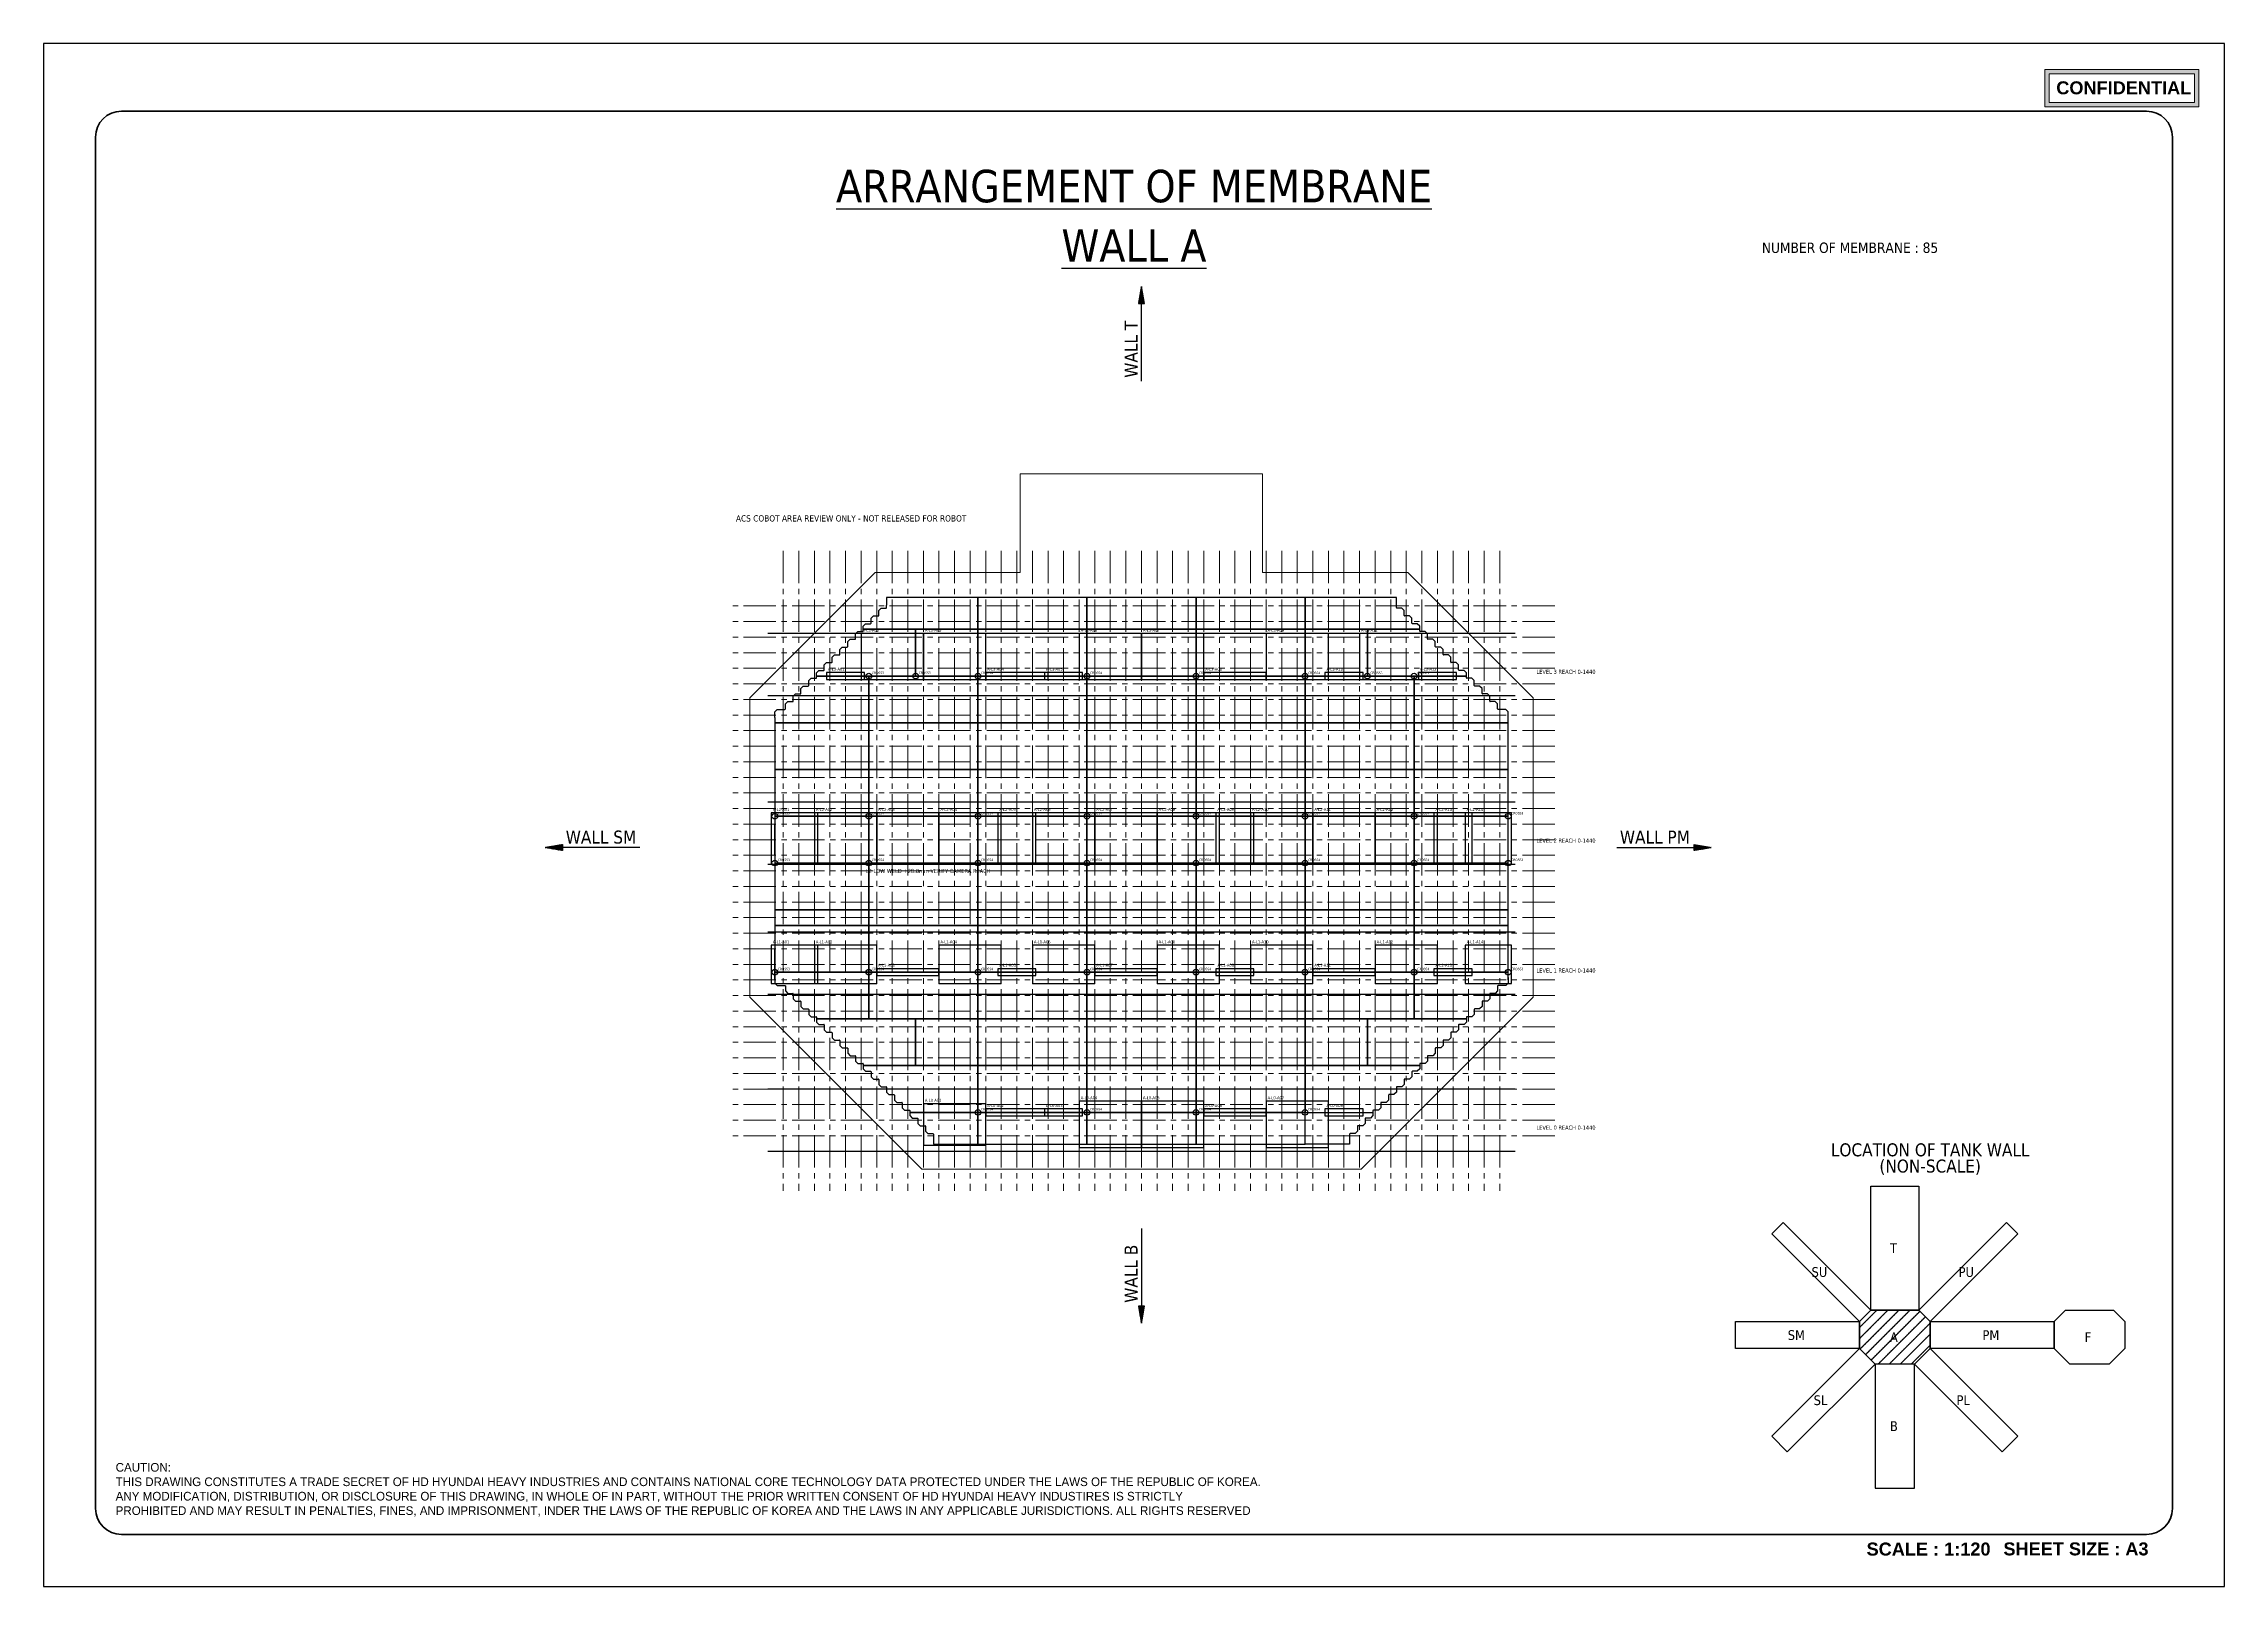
# Model space of a CAD drawing. Extents: x 0 to 50400, y 0 to 35640.
import ezdxf
from ezdxf.enums import TextEntityAlignment as Align

# ---------------------------------------------------------------- set-up
doc = ezdxf.new("R2010")
doc.units = 0
doc.linetypes.add('CENTER2', pattern=[225, 150, -25, 25, -25])
for name, color, linetype, lineweight in [('_0', 7, 'Continuous', 0), ('ACS_AREA_L0', 3, 'Continuous', 25), ('ACS_AREA_L1', 4, 'Continuous', 25), ('ACS_AREA_L2', 2, 'Continuous', 25), ('ACS_AREA_L3', 6, 'Continuous', 25), ('ACS_CROSS3', 200, 'Continuous', 25), ('ACS_CROSS4', 206, 'Continuous', 25), ('ACS_LABEL', 7, 'Continuous', 25), ('ACS_LEVEL_BAND', 8, 'Continuous', 25), ('ACS_LINE_H', 30, 'Continuous', 25), ('ACS_LINE_V', 30, 'Continuous', 25), ('ACS_VERIFY_L2_LOW', 1, 'Continuous', 25), ('KC-2B HHITABLE', 253, 'Continuous', 25), ('KC-2B Membrane Sheet UM', 181, 'Continuous', 25), ('KC-2B Non Scale View', 253, 'Continuous', 25), ('KC-2B Note', 2, 'Continuous', 25), ('KC-2B Steel Wall', 7, 'Continuous', 20), ('KC-2B Wall Name', 3, 'Continuous', 25)]:
    doc.layers.add(name, color=color, linetype=linetype, lineweight=lineweight)
doc.layers.add('MULTI-PLOT-AREA', color=2, linetype='Continuous', plot=False)
doc.layers.add('New Scale Title', color=7, linetype='Continuous')
doc.styles.add('arial', font='arialbd.ttf')
doc.styles.add('Default', font='tahoma.ttf')

# ---------------------------------------------------------------- blocks, each defined once
blk = doc.blocks.new('MULTI-PLOT-AREA')
at = {"layer": 'MULTI-PLOT-AREA'}
blk.add_lwpolyline([(0, 0), (1, 0), (1, 1), (0, 1)], close=True, dxfattribs=at)

msp = doc.modelspace()

# ---------------------------------------------------------------- hatches: boundary and pattern name
at = {"layer": 'KC-2B Non Scale View', "extrusion": (0, 0, -1)}
h = msp.add_hatch(dxfattribs=at)
h.set_pattern_fill('WALLCHECK', color=256, scale=0.090198, angle=90, style=0, pattern_type=2)
h.set_pattern_definition([(135, (143583.48, 5135.06), (-127.55985, -127.55985), [9.019844, -0.00902])])
h.paths.add_polyline_path([(-42326, 5135), (-41967, 5494), (-41967, 6117), (-42228, 6378), (-43339, 6378), (-43600, 6117), (-43600, 5494), (-43241, 5135)])
at = {"layer": 'KC-2B Wall Name'}
h = msp.add_hatch(dxfattribs=at)
h.set_pattern_fill('SLOPELINE', color=256, scale=0.75, style=0, pattern_type=2)
h.set_pattern_definition([(45, (25372.5869, 16689.6678), (-0.530330086, 0.530330086), [75, -0.075])])
h.paths.add_polyline_path([(25306, 29635), (25439, 29635), (25373, 30033)])
at = {"layer": 'KC-2B Wall Name', "extrusion": (0, 0, -1)}
h = msp.add_hatch(dxfattribs=at)
h.set_pattern_fill('SLOPELINE', color=256, scale=0.75, angle=90, style=0, pattern_type=2)
h.set_pattern_definition([(135, (116109.2285, 12210.1), (-0.530330086, -0.530330086), [75, -0.075])])
h.paths.add_polyline_path([(-11992, 17137), (-11992, 17003), (-11594, 17070)])
h = msp.add_hatch(dxfattribs=at)
h.set_pattern_fill('SLOPELINE', color=256, scale=0.75, angle=90, style=0, pattern_type=2)
h.set_pattern_definition([(135, (110114.4607, 12210.1), (-0.530330086, -0.530330086), [75, -0.075])])
h.paths.add_polyline_path([(-38144, 17003), (-38144, 17137), (-38542, 17070)])
at = {"layer": 'KC-2B Wall Name'}
h = msp.add_hatch(dxfattribs=at)
h.set_pattern_fill('SLOPELINE', color=256, scale=0.75, style=0, pattern_type=2)
h.set_pattern_definition([(45, (25372.5869, 10479.938), (-0.53033009, 0.53033009), [75, -0.075])])
h.paths.add_polyline_path([(25439, 6476), (25306, 6476), (25373, 6079)])
at = {"layer": 'New Scale Title', "lineweight": 5, "true_color": 0xff0000}
h = msp.add_hatch(color=1, dxfattribs=at)
h.dxf.hatch_style = 1
h.paths.add_polyline_path([(49813, 35045), (46249, 35045), (46249, 34181), (49813, 34181)])
h.paths.add_polyline_path([(46351, 34283), (46351, 34943), (49711, 34943), (49711, 34283)], flags=16)
h.paths.add_polyline_path([(46420, 34300), (49690, 34300), (49690, 34918), (46420, 34918)], flags=8)

# ---------------------------------------------------------------- linework, layer by layer
at = {"layer": '_0', "lineweight": 15}
for p, q in [((22573, 25698), (22573, 23423)), ((22573, 25698), (22573, 23423)), ((28173, 23423), (28173, 25698))]:
    msp.add_line(p, q, dxfattribs=at)
at = {"layer": '_0', "lineweight": 0}
msp.add_line((28173, 25698), (22573, 25698), dxfattribs=at)
at = {"layer": 'ACS_AREA_L0'}
for points in [[(20333, 10195), (21773, 10195), (21773, 11150), (20333, 11150)], [(23933, 10135), (25373, 10135), (25373, 11210), (23933, 11210)], [(25373, 10135), (26813, 10135), (26813, 11210), (25373, 11210)], [(28253, 10135), (29693, 10135), (29693, 11210), (28253, 11210)], [(21773, 10870), (23213, 10870), (23213, 11030), (21773, 11030)], [(23133, 10870), (24013, 10870), (24013, 11030), (23133, 11030)], [(26813, 10870), (28253, 10870), (28253, 11030), (26813, 11030)], [(29613, 10870), (30493, 10870), (30493, 11030), (29613, 11030)]]:
    msp.add_lwpolyline(points, close=True, dxfattribs=at)
at = {"layer": 'ACS_AREA_L1'}
for points in [[(16818, 13930), (17893, 13930), (17893, 14810), (16818, 14810)], [(17813, 13930), (19253, 13930), (19253, 14810), (17813, 14810)], [(20693, 13930), (22133, 13930), (22133, 14810), (20693, 14810)], [(22853, 13930), (24293, 13930), (24293, 14810), (22853, 14810)], [(25733, 13930), (27173, 13930), (27173, 14810), (25733, 14810)], [(27893, 13930), (29333, 13930), (29333, 14810), (27893, 14810)], [(30773, 13930), (32213, 13930), (32213, 14810), (30773, 14810)], [(32853, 13930), (33928, 13930), (33928, 14810), (32853, 14810)], [(19253, 14110), (20693, 14110), (20693, 14270), (19253, 14270)], [(22053, 14110), (22933, 14110), (22933, 14270), (22053, 14270)], [(24293, 14110), (25733, 14110), (25733, 14270), (24293, 14270)], [(27093, 14110), (27973, 14110), (27973, 14270), (27093, 14270)], [(29333, 14110), (30773, 14110), (30773, 14270), (29333, 14270)], [(32133, 14110), (33013, 14110), (33013, 14270), (32133, 14270)]]:
    msp.add_lwpolyline(points, close=True, dxfattribs=at)
at = {"layer": 'ACS_AREA_L2'}
for points in [[(16818, 16681), (17893, 16681), (17893, 17870), (16818, 17870)], [(17813, 16681), (19253, 16681), (19253, 17870), (17813, 17870)], [(19253, 16681), (20693, 16681), (20693, 17870), (19253, 17870)], [(20693, 16681), (22133, 16681), (22133, 17870), (20693, 17870)], [(22053, 16681), (22933, 16681), (22933, 17870), (22053, 17870)], [(22853, 16681), (24293, 16681), (24293, 17870), (22853, 17870)], [(24293, 16681), (25733, 16681), (25733, 17870), (24293, 17870)], [(25733, 16681), (27173, 16681), (27173, 17870), (25733, 17870)], [(27093, 16681), (27973, 16681), (27973, 17870), (27093, 17870)], [(27893, 16681), (29333, 16681), (29333, 17870), (27893, 17870)], [(29333, 16681), (30773, 16681), (30773, 17870), (29333, 17870)], [(30773, 16681), (32213, 16681), (32213, 17870), (30773, 17870)], [(32133, 16681), (33013, 16681), (33013, 17870), (32133, 17870)], [(32853, 16681), (33928, 16681), (33928, 17870), (32853, 17870)]]:
    msp.add_lwpolyline(points, close=True, dxfattribs=at)
at = {"layer": 'ACS_AREA_L3'}
for points in [[(18893, 20950), (20333, 20950), (20333, 22010), (18893, 22010)], [(20333, 20950), (21773, 20950), (21773, 22010), (20333, 22010)], [(23933, 20950), (25373, 20950), (25373, 22010), (23933, 22010)], [(25373, 20950), (26813, 20950), (26813, 22010), (25373, 22010)], [(28253, 20950), (29693, 20950), (29693, 22010), (28253, 22010)], [(30413, 20950), (31853, 20950), (31853, 22010), (30413, 22010)], [(18093, 20950), (18973, 20950), (18973, 21110), (18093, 21110)], [(21773, 20950), (23213, 20950), (23213, 21110), (21773, 21110)], [(23133, 20950), (24013, 20950), (24013, 21110), (23133, 21110)], [(26813, 20950), (28253, 20950), (28253, 21110), (26813, 21110)], [(29613, 20950), (30493, 20950), (30493, 21110), (29613, 21110)], [(31773, 20950), (32653, 20950), (32653, 21110), (31773, 21110)]]:
    msp.add_lwpolyline(points, close=True, dxfattribs=at)
at = {"layer": 'ACS_CROSS3'}
for centre in [(19073, 21030), (20153, 21030), (30593, 21030), (31673, 21030), (16898, 17790), (33848, 17790), (16898, 16710), (33848, 16710), (16898, 14190), (33848, 14190)]:
    msp.add_circle(centre, 65, dxfattribs=at)
at = {"layer": 'ACS_CROSS4'}
for centre in [(21593, 21030), (24113, 21030), (26633, 21030), (29153, 21030), (19073, 17790), (21593, 17790), (24113, 17790), (26633, 17790), (29153, 17790), (31673, 17790), (19073, 16710), (21593, 16710), (24113, 16710), (26633, 16710), (29153, 16710), (31673, 16710), (19073, 14190), (21593, 14190), (24113, 14190), (26633, 14190), (29153, 14190), (31673, 14190), (21593, 10950), (24113, 10950), (26633, 10950), (29153, 10950)]:
    msp.add_circle(centre, 65, dxfattribs=at)
at = {"layer": 'ACS_LEVEL_BAND'}
for p, q in [((16734, 22021), (34011, 22021)), ((16734, 20581), (34011, 20581)), ((16734, 18121), (34011, 18121)), ((16734, 16681), (34011, 16681)), ((16734, 15121), (34011, 15121)), ((16734, 13681), (34011, 13681)), ((16734, 11491), (34011, 11491)), ((16734, 10051), (34011, 10051))]:
    msp.add_line(p, q, dxfattribs=at)
at = {"layer": 'ACS_LINE_H'}
for p, q in [((18173, 21030), (18893, 21030)), ((18893, 21030), (19613, 21030)), ((19613, 21030), (20333, 21030)), ((20333, 21030), (21053, 21030)), ((21053, 21030), (21773, 21030)), ((21773, 21030), (22493, 21030)), ((22493, 21030), (23213, 21030)), ((23213, 21030), (23933, 21030)), ((23933, 21030), (24653, 21030)), ((24653, 21030), (25373, 21030)), ((25373, 21030), (26093, 21030)), ((26093, 21030), (26813, 21030)), ((26813, 21030), (27533, 21030)), ((27533, 21030), (28253, 21030)), ((28253, 21030), (28973, 21030)), ((28973, 21030), (29693, 21030)), ((29693, 21030), (30413, 21030)), ((30413, 21030), (31133, 21030)), ((31133, 21030), (31853, 21030)), ((31853, 21030), (32573, 21030)), ((17093, 17790), (17813, 17790)), ((17813, 17790), (18533, 17790)), ((18533, 17790), (19253, 17790)), ((19253, 17790), (19973, 17790)), ((19973, 17790), (20693, 17790)), ((20693, 17790), (21413, 17790)), ((21413, 17790), (22133, 17790)), ((22133, 17790), (22853, 17790)), ((22853, 17790), (23573, 17790)), ((23573, 17790), (24293, 17790)), ((24293, 17790), (25013, 17790)), ((25013, 17790), (25733, 17790)), ((25733, 17790), (26453, 17790)), ((26453, 17790), (27173, 17790)), ((27173, 17790), (27893, 17790)), ((27893, 17790), (28613, 17790)), ((28613, 17790), (29333, 17790)), ((29333, 17790), (30053, 17790)), ((30053, 17790), (30773, 17790)), ((30773, 17790), (31493, 17790)), ((31493, 17790), (32213, 17790)), ((32213, 17790), (32933, 17790)), ((32933, 17790), (33653, 17790)), ((17093, 16710), (17813, 16710)), ((17813, 16710), (18533, 16710)), ((18533, 16710), (19253, 16710)), ((19253, 16710), (19973, 16710)), ((19973, 16710), (20693, 16710)), ((20693, 16710), (21413, 16710)), ((21413, 16710), (22133, 16710)), ((22133, 16710), (22853, 16710)), ((22853, 16710), (23573, 16710)), ((23573, 16710), (24293, 16710)), ((24293, 16710), (25013, 16710)), ((25013, 16710), (25733, 16710)), ((25733, 16710), (26453, 16710)), ((26453, 16710), (27173, 16710)), ((27173, 16710), (27893, 16710)), ((27893, 16710), (28613, 16710)), ((28613, 16710), (29333, 16710)), ((29333, 16710), (30053, 16710)), ((30053, 16710), (30773, 16710)), ((30773, 16710), (31493, 16710)), ((31493, 16710), (32213, 16710)), ((32213, 16710), (32933, 16710)), ((32933, 16710), (33653, 16710)), ((17093, 14190), (17813, 14190)), ((17813, 14190), (18533, 14190)), ((18533, 14190), (19253, 14190)), ((19253, 14190), (19973, 14190)), ((19973, 14190), (20693, 14190)), ((20693, 14190), (21413, 14190)), ((21413, 14190), (22133, 14190)), ((22133, 14190), (22853, 14190)), ((22853, 14190), (23573, 14190)), ((23573, 14190), (24293, 14190)), ((24293, 14190), (25013, 14190)), ((25013, 14190), (25733, 14190)), ((25733, 14190), (26453, 14190)), ((26453, 14190), (27173, 14190)), ((27173, 14190), (27893, 14190)), ((27893, 14190), (28613, 14190)), ((28613, 14190), (29333, 14190)), ((29333, 14190), (30053, 14190)), ((30053, 14190), (30773, 14190)), ((30773, 14190), (31493, 14190)), ((31493, 14190), (32213, 14190)), ((32213, 14190), (32933, 14190)), ((32933, 14190), (33653, 14190)), ((20333, 10950), (21053, 10950)), ((21053, 10950), (21773, 10950)), ((21773, 10950), (22493, 10950)), ((22493, 10950), (23213, 10950)), ((23213, 10950), (23933, 10950)), ((23933, 10950), (24653, 10950)), ((24653, 10950), (25373, 10950)), ((25373, 10950), (26093, 10950)), ((26093, 10950), (26813, 10950)), ((26813, 10950), (27533, 10950)), ((27533, 10950), (28253, 10950)), ((28253, 10950), (28973, 10950)), ((28973, 10950), (29693, 10950)), ((29693, 10950), (30413, 10950))]:
    msp.add_line(p, q, dxfattribs=at)
at = {"layer": 'ACS_LINE_V'}
for p, q in [((20153, 21210), (20153, 21930)), ((21593, 21210), (21593, 21930)), ((24113, 21210), (24113, 21930)), ((26633, 21210), (26633, 21930)), ((29153, 21210), (29153, 21930)), ((30593, 21210), (30593, 21930)), ((16898, 16890), (16898, 17610)), ((19073, 16890), (19073, 17610)), ((21593, 16890), (21593, 17610)), ((24113, 16890), (24113, 17610)), ((26633, 16890), (26633, 17610)), ((29153, 16890), (29153, 17610)), ((31673, 16890), (31673, 17610)), ((33848, 16890), (33848, 17610)), ((16898, 14010), (16898, 14730)), ((19073, 14010), (19073, 14730)), ((21593, 14010), (21593, 14730)), ((24113, 14010), (24113, 14730)), ((26633, 14010), (26633, 14730)), ((29153, 14010), (29153, 14730)), ((31673, 14010), (31673, 14730)), ((33848, 14010), (33848, 14730)), ((21593, 10410), (21593, 11130)), ((24113, 10410), (24113, 11130)), ((26633, 10410), (26633, 11130)), ((29153, 10410), (29153, 11130)), ((21593, 10215), (21593, 10410)), ((24113, 10215), (24113, 10410)), ((26633, 10215), (26633, 10410)), ((29153, 10215), (29153, 10410))]:
    msp.add_line(p, q, dxfattribs=at)
at = {"layer": 'ACS_VERIFY_L2_LOW'}
msp.add_line((16898, 16710), (33848, 16710), dxfattribs=at)
at = {"layer": 'KC-2B Membrane Sheet UM', "linetype": 'Continuous'}
for p, q in [((21593, 22845), (19483, 22845)), ((19483, 22845), (19483, 22665)), ((24113, 22845), (21593, 22845)), ((21593, 22845), (21593, 22110)), ((21593, 22110), (21593, 22845)), ((24113, 22110), (24113, 22845)), ((26633, 22845), (24113, 22845)), ((24113, 22845), (24113, 22110)), ((29153, 22845), (26633, 22845)), ((26633, 22845), (26633, 22110)), ((26633, 22110), (26633, 22845)), ((29153, 22110), (29153, 22845)), ((31263, 22845), (29153, 22845)), ((29153, 22845), (29153, 22110)), ((31263, 22665), (31263, 22845)), ((18943, 22110), (21593, 22110)), ((20153, 22110), (18943, 22110)), ((21593, 22110), (20153, 22110)), ((20153, 22110), (20153, 21030)), ((20153, 21030), (20153, 22110)), ((21593, 22110), (24113, 22110)), ((21593, 21030), (21593, 22110)), ((24113, 22110), (21593, 22110)), ((21593, 22110), (21593, 21030)), ((24113, 21030), (24113, 22110)), ((26633, 22110), (24113, 22110)), ((24113, 22110), (24113, 21030)), ((24113, 22110), (26633, 22110)), ((26633, 22110), (29153, 22110)), ((26633, 21030), (26633, 22110)), ((29153, 22110), (26633, 22110)), ((26633, 22110), (26633, 21030)), ((30593, 22110), (29153, 22110)), ((29153, 22110), (29153, 21030)), ((29153, 21030), (29153, 22110)), ((29153, 22110), (31803, 22110)), ((30593, 21030), (30593, 22110)), ((31803, 22110), (30593, 22110)), ((30593, 22110), (30593, 21030)), ((19073, 21030), (17863, 21030)), ((17863, 21030), (20153, 21030)), ((19073, 19950), (19073, 21030)), ((21593, 21030), (19073, 21030)), ((19073, 21030), (19073, 19950)), ((20153, 21030), (21593, 21030)), ((21593, 21030), (24113, 21030)), ((24113, 21030), (21593, 21030)), ((21593, 21030), (21593, 19950)), ((21593, 19950), (21593, 21030)), ((24113, 21030), (26633, 21030)), ((26633, 21030), (24113, 21030)), ((24113, 21030), (24113, 19950)), ((24113, 19950), (24113, 21030)), ((26633, 21030), (29153, 21030)), ((26633, 19950), (26633, 21030)), ((29153, 21030), (26633, 21030)), ((26633, 21030), (26633, 19950)), ((29153, 21030), (30593, 21030)), ((29153, 19950), (29153, 21030)), ((31673, 21030), (29153, 21030)), ((29153, 21030), (29153, 19950)), ((30593, 21030), (32883, 21030)), ((32883, 21030), (31673, 21030)), ((31673, 21030), (31673, 19950)), ((31673, 19950), (31673, 21030)), ((16898, 20075), (16898, 19950)), ((16898, 19950), (19073, 19950)), ((19073, 19950), (16898, 19950)), ((16898, 19950), (16898, 18870)), ((21593, 19950), (19073, 19950)), ((19073, 19950), (19073, 18870)), ((19073, 18870), (19073, 19950)), ((19073, 19950), (21593, 19950)), ((21593, 19950), (24113, 19950)), ((24113, 19950), (21593, 19950)), ((21593, 19950), (21593, 18870)), ((21593, 18870), (21593, 19950)), ((24113, 19950), (26633, 19950)), ((26633, 19950), (24113, 19950)), ((24113, 19950), (24113, 18870)), ((24113, 18870), (24113, 19950)), ((26633, 18870), (26633, 19950)), ((26633, 19950), (29153, 19950)), ((29153, 19950), (26633, 19950)), ((26633, 19950), (26633, 18870)), ((29153, 18870), (29153, 19950)), ((31673, 19950), (29153, 19950)), ((29153, 19950), (29153, 18870)), ((29153, 19950), (31673, 19950)), ((31673, 19950), (33848, 19950)), ((31673, 18870), (31673, 19950)), ((33848, 19950), (31673, 19950)), ((31673, 19950), (31673, 18870)), ((33848, 19950), (33848, 20075)), ((33848, 18870), (33848, 19950)), ((16898, 18870), (19073, 18870)), ((19073, 18870), (16898, 18870)), ((16898, 18870), (16898, 17790)), ((19073, 18870), (21593, 18870)), ((21593, 18870), (19073, 18870)), ((19073, 18870), (19073, 17790)), ((19073, 17790), (19073, 18870)), ((21593, 18870), (24113, 18870)), ((24113, 18870), (21593, 18870)), ((21593, 18870), (21593, 17790)), ((21593, 17790), (21593, 18870)), ((24113, 18870), (26633, 18870)), ((26633, 18870), (24113, 18870)), ((24113, 18870), (24113, 17790)), ((24113, 17790), (24113, 18870)), ((26633, 17790), (26633, 18870)), ((26633, 18870), (29153, 18870)), ((29153, 18870), (26633, 18870)), ((26633, 18870), (26633, 17790)), ((29153, 18870), (31673, 18870)), ((29153, 17790), (29153, 18870)), ((31673, 18870), (29153, 18870)), ((29153, 18870), (29153, 17790)), ((31673, 17790), (31673, 18870)), ((31673, 18870), (33848, 18870)), ((33848, 18870), (31673, 18870)), ((31673, 18870), (31673, 17790)), ((33848, 17790), (33848, 18870)), ((16898, 17790), (19073, 17790)), ((19073, 17790), (16898, 17790)), ((16898, 17790), (16898, 16710)), ((19073, 17790), (21593, 17790)), ((21593, 17790), (19073, 17790)), ((19073, 17790), (19073, 16710)), ((19073, 16710), (19073, 17790)), ((21593, 17790), (24113, 17790)), ((24113, 17790), (21593, 17790)), ((21593, 17790), (21593, 16710)), ((21593, 16710), (21593, 17790)), ((24113, 17790), (26633, 17790)), ((26633, 17790), (24113, 17790)), ((24113, 17790), (24113, 16710)), ((24113, 16710), (24113, 17790)), ((26633, 16710), (26633, 17790)), ((26633, 17790), (29153, 17790)), ((29153, 17790), (26633, 17790)), ((26633, 17790), (26633, 16710)), ((29153, 17790), (31673, 17790)), ((29153, 16710), (29153, 17790)), ((31673, 17790), (29153, 17790)), ((29153, 17790), (29153, 16710)), ((31673, 16710), (31673, 17790)), ((31673, 17790), (33848, 17790)), ((33848, 17790), (31673, 17790)), ((31673, 17790), (31673, 16710)), ((33848, 16710), (33848, 17790)), ((16898, 16710), (19073, 16710)), ((19073, 16710), (16898, 16710)), ((16898, 16710), (16898, 15630)), ((19073, 16710), (21593, 16710)), ((21593, 16710), (19073, 16710)), ((19073, 16710), (19073, 15630)), ((19073, 15630), (19073, 16710)), ((21593, 16710), (24113, 16710)), ((24113, 16710), (21593, 16710)), ((21593, 16710), (21593, 15630)), ((21593, 15630), (21593, 16710)), ((24113, 16710), (26633, 16710)), ((26633, 16710), (24113, 16710)), ((24113, 16710), (24113, 15630)), ((24113, 15630), (24113, 16710)), ((26633, 15630), (26633, 16710)), ((26633, 16710), (29153, 16710)), ((29153, 16710), (26633, 16710)), ((26633, 16710), (26633, 15630)), ((29153, 16710), (31673, 16710)), ((29153, 15630), (29153, 16710)), ((31673, 16710), (29153, 16710)), ((29153, 16710), (29153, 15630)), ((31673, 15630), (31673, 16710)), ((31673, 16710), (33848, 16710)), ((33848, 16710), (31673, 16710)), ((31673, 16710), (31673, 15630)), ((33848, 15630), (33848, 16710)), ((16898, 15630), (19073, 15630)), ((19073, 15630), (16898, 15630)), ((16898, 15630), (16898, 15270)), ((19073, 15630), (21593, 15630)), ((21593, 15630), (19073, 15630)), ((19073, 15630), (19073, 15270)), ((19073, 15270), (19073, 15630)), ((21593, 15630), (24113, 15630)), ((21593, 15270), (21593, 15630)), ((24113, 15630), (21593, 15630)), ((21593, 15630), (21593, 15270)), ((24113, 15630), (26633, 15630)), ((24113, 15270), (24113, 15630)), ((26633, 15630), (24113, 15630)), ((24113, 15630), (24113, 15270)), ((26633, 15630), (29153, 15630)), ((29153, 15630), (26633, 15630)), ((26633, 15630), (26633, 15270)), ((26633, 15270), (26633, 15630)), ((29153, 15630), (31673, 15630)), ((31673, 15630), (29153, 15630)), ((29153, 15630), (29153, 15270)), ((29153, 15270), (29153, 15630)), ((31673, 15270), (31673, 15630)), ((31673, 15630), (33848, 15630)), ((33848, 15630), (31673, 15630)), ((31673, 15630), (31673, 15270)), ((33848, 15270), (33848, 15630)), ((19073, 15270), (16898, 15270)), ((16898, 15270), (16898, 14190)), ((16898, 15270), (19073, 15270)), ((21593, 15270), (19073, 15270)), ((19073, 15270), (19073, 14190)), ((19073, 15270), (21593, 15270)), ((19073, 14190), (19073, 15270)), ((24113, 15270), (21593, 15270)), ((21593, 15270), (21593, 14190)), ((21593, 14190), (21593, 15270)), ((21593, 15270), (24113, 15270)), ((26633, 15270), (24113, 15270)), ((24113, 15270), (24113, 14190)), ((24113, 14190), (24113, 15270)), ((24113, 15270), (26633, 15270)), ((26633, 14190), (26633, 15270)), ((29153, 15270), (26633, 15270)), ((26633, 15270), (26633, 14190)), ((26633, 15270), (29153, 15270)), ((29153, 14190), (29153, 15270)), ((31673, 15270), (29153, 15270)), ((29153, 15270), (29153, 14190)), ((29153, 15270), (31673, 15270)), ((31673, 14190), (31673, 15270)), ((33848, 15270), (31673, 15270)), ((31673, 15270), (31673, 14190)), ((31673, 15270), (33848, 15270)), ((33848, 14190), (33848, 15270)), ((19073, 14190), (16898, 14190)), ((16898, 14190), (16898, 14065)), ((16898, 14190), (19073, 14190)), ((19073, 13110), (19073, 14190)), ((19073, 14190), (21593, 14190)), ((21593, 14190), (19073, 14190)), ((19073, 14190), (19073, 13110)), ((21593, 14190), (24113, 14190)), ((24113, 14190), (21593, 14190)), ((21593, 14190), (21593, 13110)), ((21593, 13110), (21593, 14190)), ((24113, 14190), (26633, 14190)), ((26633, 14190), (24113, 14190)), ((24113, 14190), (24113, 13110)), ((24113, 13110), (24113, 14190)), ((26633, 13110), (26633, 14190)), ((26633, 14190), (29153, 14190)), ((29153, 14190), (26633, 14190)), ((26633, 14190), (26633, 13110)), ((29153, 14190), (31673, 14190)), ((29153, 13110), (29153, 14190)), ((31673, 14190), (29153, 14190)), ((29153, 14190), (29153, 13110)), ((33848, 14190), (31673, 14190)), ((31673, 14190), (31673, 13110)), ((31673, 14190), (33848, 14190)), ((31673, 13110), (31673, 14190)), ((33848, 14065), (33848, 14190)), ((17863, 13110), (19073, 13110)), ((20153, 13110), (17863, 13110)), ((19073, 13110), (21593, 13110)), ((21593, 13110), (20153, 13110)), ((20153, 13110), (20153, 12030)), ((20153, 12030), (20153, 13110)), ((21593, 13110), (24113, 13110)), ((24113, 13110), (21593, 13110)), ((21593, 13110), (21593, 12030)), ((21593, 12030), (21593, 13110)), ((24113, 13110), (26633, 13110)), ((26633, 13110), (24113, 13110)), ((24113, 13110), (24113, 12030)), ((24113, 12030), (24113, 13110)), ((26633, 12030), (26633, 13110)), ((26633, 13110), (29153, 13110)), ((29153, 13110), (26633, 13110)), ((26633, 13110), (26633, 12030)), ((29153, 12030), (29153, 13110)), ((30593, 13110), (29153, 13110)), ((29153, 13110), (29153, 12030)), ((29153, 13110), (31673, 13110)), ((30593, 12030), (30593, 13110)), ((32883, 13110), (30593, 13110)), ((30593, 13110), (30593, 12030)), ((31673, 13110), (32883, 13110)), ((18943, 12030), (20153, 12030)), ((21593, 12030), (18943, 12030)), ((20153, 12030), (21593, 12030)), ((21593, 12030), (24113, 12030)), ((24113, 12030), (21593, 12030)), ((21593, 12030), (21593, 10950)), ((21593, 10950), (21593, 12030)), ((24113, 12030), (26633, 12030)), ((26633, 12030), (24113, 12030)), ((24113, 12030), (24113, 10950)), ((24113, 10950), (24113, 12030)), ((26633, 10950), (26633, 12030)), ((26633, 12030), (29153, 12030)), ((29153, 12030), (26633, 12030)), ((26633, 12030), (26633, 10950)), ((29153, 10950), (29153, 12030)), ((29153, 12030), (30593, 12030)), ((31803, 12030), (29153, 12030)), ((29153, 12030), (29153, 10950)), ((30593, 12030), (31803, 12030)), ((21593, 10950), (20023, 10950)), ((20023, 10950), (21593, 10950)), ((21593, 10215), (21593, 10950)), ((21593, 10950), (24113, 10950)), ((24113, 10950), (21593, 10950)), ((21593, 10950), (21593, 10215)), ((24113, 10950), (26633, 10950)), ((26633, 10950), (24113, 10950)), ((24113, 10950), (24113, 10215)), ((24113, 10215), (24113, 10950)), ((26633, 10950), (29153, 10950)), ((29153, 10950), (26633, 10950)), ((26633, 10950), (26633, 10215)), ((26633, 10215), (26633, 10950)), ((29153, 10215), (29153, 10950)), ((29153, 10950), (30723, 10950)), ((20563, 10395), (20563, 10215)), ((20563, 10215), (21593, 10215)), ((21593, 10215), (24113, 10215)), ((24113, 10215), (26633, 10215)), ((26633, 10215), (29153, 10215))]:
    msp.add_line(p, q, dxfattribs=at)
at = {"layer": 'KC-2B Membrane Sheet UM'}
for p, q in [((18943, 22186), (18997, 22240)), ((18943, 22110), (18943, 22186)), ((18997, 22240), (19113, 22240)), ((19123, 22366), (19177, 22420)), ((19123, 22250), (19123, 22366)), ((19177, 22420), (19293, 22420)), ((19303, 22546), (19357, 22600)), ((19303, 22430), (19303, 22546)), ((19357, 22600), (19473, 22600)), ((19483, 22610), (19483, 22665)), ((31263, 22610), (31263, 22665)), ((31388, 22600), (31273, 22600)), ((31443, 22546), (31388, 22600)), ((31443, 22430), (31443, 22546)), ((31568, 22420), (31453, 22420)), ((31623, 22366), (31568, 22420)), ((31623, 22250), (31623, 22366)), ((31748, 22240), (31633, 22240)), ((31803, 22186), (31748, 22240)), ((31803, 22110), (31803, 22186)), ((18403, 21646), (18457, 21700)), ((18457, 21700), (18573, 21700)), ((18583, 21826), (18637, 21880)), ((18583, 21710), (18583, 21826)), ((18637, 21880), (18753, 21880)), ((18763, 22006), (18817, 22060)), ((18763, 21890), (18763, 22006)), ((18817, 22060), (18933, 22060)), ((18943, 22070), (18943, 22110)), ((31803, 22070), (31803, 22110)), ((31928, 22060), (31813, 22060)), ((31983, 22006), (31928, 22060)), ((31983, 21890), (31983, 22006)), ((32108, 21880), (31993, 21880)), ((32163, 21826), (32108, 21880)), ((32163, 21710), (32163, 21826)), ((32288, 21700), (32173, 21700)), ((32343, 21646), (32288, 21700)), ((18043, 21286), (18097, 21340)), ((18043, 21170), (18043, 21286)), ((18097, 21340), (18213, 21340)), ((18223, 21466), (18277, 21520)), ((18223, 21350), (18223, 21466)), ((18277, 21520), (18393, 21520)), ((18403, 21530), (18403, 21646)), ((32343, 21530), (32343, 21646)), ((32468, 21520), (32353, 21520)), ((32523, 21466), (32468, 21520)), ((32523, 21350), (32523, 21466)), ((32648, 21340), (32533, 21340)), ((32703, 21286), (32648, 21340)), ((32703, 21170), (32703, 21286)), ((17503, 20746), (17557, 20800)), ((17503, 20630), (17503, 20746)), ((17557, 20800), (17673, 20800)), ((17683, 20926), (17737, 20980)), ((17683, 20810), (17683, 20926)), ((17737, 20980), (17853, 20980)), ((17863, 21106), (17917, 21160)), ((17863, 21030), (17863, 21106)), ((17863, 20990), (17863, 21030)), ((17917, 21160), (18033, 21160)), ((32828, 21160), (32713, 21160)), ((32883, 21106), (32828, 21160)), ((32883, 21030), (32883, 21106)), ((32883, 20990), (32883, 21030)), ((33008, 20980), (32893, 20980)), ((33063, 20926), (33008, 20980)), ((33063, 20810), (33063, 20926)), ((33188, 20800), (33073, 20800)), ((33243, 20746), (33188, 20800)), ((33243, 20630), (33243, 20746)), ((16898, 20206), (16952, 20260)), ((16898, 20075), (16898, 20206)), ((16952, 20260), (17133, 20260)), ((17143, 20386), (17197, 20440)), ((17143, 20270), (17143, 20386)), ((17197, 20440), (17313, 20440)), ((17323, 20566), (17377, 20620)), ((17323, 20450), (17323, 20566)), ((17377, 20620), (17493, 20620)), ((33368, 20620), (33253, 20620)), ((33423, 20566), (33368, 20620)), ((33423, 20450), (33423, 20566)), ((33548, 20440), (33433, 20440)), ((33603, 20386), (33548, 20440)), ((33603, 20270), (33603, 20386)), ((33793, 20260), (33613, 20260)), ((33848, 20206), (33793, 20260)), ((33848, 20075), (33848, 20206)), ((16898, 14065), (16898, 13935)), ((16898, 13935), (16952, 13880)), ((16952, 13880), (17133, 13880)), ((17143, 13870), (17143, 13755)), ((17143, 13755), (17197, 13700)), ((17197, 13700), (17313, 13700)), ((17323, 13690), (17323, 13575)), ((33423, 13690), (33423, 13575)), ((33548, 13700), (33433, 13700)), ((33603, 13755), (33548, 13700)), ((33603, 13870), (33603, 13755)), ((33793, 13880), (33613, 13880)), ((33848, 13935), (33793, 13880)), ((33848, 14065), (33848, 13935)), ((17323, 13575), (17377, 13520)), ((17377, 13520), (17493, 13520)), ((17503, 13510), (17503, 13395)), ((17503, 13395), (17557, 13340)), ((17557, 13340), (17673, 13340)), ((17683, 13330), (17683, 13215)), ((17683, 13215), (17737, 13160)), ((17737, 13160), (17853, 13160)), ((17863, 13150), (17863, 13110)), ((17863, 13110), (17863, 13035)), ((32883, 13150), (32883, 13110)), ((32883, 13110), (32883, 13035)), ((33008, 13160), (32893, 13160)), ((33063, 13215), (33008, 13160)), ((33063, 13330), (33063, 13215)), ((33188, 13340), (33073, 13340)), ((33243, 13395), (33188, 13340)), ((33243, 13510), (33243, 13395)), ((33368, 13520), (33253, 13520)), ((33423, 13575), (33368, 13520)), ((17863, 13035), (17917, 12980)), ((17917, 12980), (18033, 12980)), ((18043, 12970), (18043, 12855)), ((18043, 12855), (18097, 12800)), ((18097, 12800), (18213, 12800)), ((18223, 12790), (18223, 12675)), ((18223, 12675), (18277, 12620)), ((18277, 12620), (18393, 12620)), ((18403, 12610), (18403, 12495)), ((32343, 12610), (32343, 12495)), ((32468, 12620), (32353, 12620)), ((32523, 12675), (32468, 12620)), ((32523, 12790), (32523, 12675)), ((32648, 12800), (32533, 12800)), ((32703, 12855), (32648, 12800)), ((32703, 12970), (32703, 12855)), ((32828, 12980), (32713, 12980)), ((32883, 13035), (32828, 12980)), ((18403, 12495), (18457, 12440)), ((18457, 12440), (18573, 12440)), ((18583, 12430), (18583, 12315)), ((18583, 12315), (18637, 12260)), ((18637, 12260), (18753, 12260)), ((18763, 12250), (18763, 12135)), ((18763, 12135), (18817, 12080)), ((31983, 12135), (31928, 12080)), ((31983, 12250), (31983, 12135)), ((32108, 12260), (31993, 12260)), ((32163, 12315), (32108, 12260)), ((32163, 12430), (32163, 12315)), ((32288, 12440), (32173, 12440)), ((32343, 12495), (32288, 12440)), ((18817, 12080), (18933, 12080)), ((18943, 12070), (18943, 12030)), ((18943, 12030), (18943, 11955)), ((18943, 11955), (18997, 11900)), ((18997, 11900), (19113, 11900)), ((19123, 11890), (19123, 11775)), ((19123, 11775), (19177, 11720)), ((19177, 11720), (19293, 11720)), ((19303, 11710), (19303, 11595)), ((19303, 11595), (19357, 11540)), ((31443, 11595), (31388, 11540)), ((31443, 11710), (31443, 11595)), ((31568, 11720), (31453, 11720)), ((31623, 11775), (31568, 11720)), ((31623, 11890), (31623, 11775)), ((31748, 11900), (31633, 11900)), ((31803, 11955), (31748, 11900)), ((31803, 12070), (31803, 12030)), ((31803, 12030), (31803, 11955)), ((31928, 12080), (31813, 12080)), ((19357, 11540), (19473, 11540)), ((19483, 11530), (19483, 11415)), ((19483, 11415), (19537, 11360)), ((19537, 11360), (19653, 11360)), ((19663, 11350), (19663, 11235)), ((19663, 11235), (19717, 11180)), ((19717, 11180), (19833, 11180)), ((19843, 11170), (19843, 11055)), ((30903, 11170), (30903, 11055)), ((31028, 11180), (30913, 11180)), ((31083, 11235), (31028, 11180)), ((31083, 11350), (31083, 11235)), ((31208, 11360), (31093, 11360)), ((31263, 11415), (31208, 11360)), ((31263, 11530), (31263, 11415)), ((31388, 11540), (31273, 11540)), ((19843, 11055), (19897, 11000)), ((19897, 11000), (20013, 11000)), ((20023, 10990), (20023, 10950)), ((20023, 10950), (20023, 10875)), ((20023, 10875), (20077, 10820)), ((20077, 10820), (20193, 10820)), ((20203, 10810), (20203, 10695)), ((20203, 10695), (20257, 10640)), ((20257, 10640), (20373, 10640)), ((20383, 10630), (20383, 10515)), ((30723, 10990), (30723, 10950)), ((30848, 11000), (30733, 11000)), ((30903, 11055), (30848, 11000)), ((20383, 10515), (20437, 10460)), ((20437, 10460), (20553, 10460)), ((20563, 10450), (20563, 10395))]:
    msp.add_line(p, q, dxfattribs=at)
msp.add_lwpolyline([(29153, 10215), (29153, 10950), (30723, 10950), (30723, 10875), (30668, 10820), (30553, 10820, 0.4142), (30543, 10810), (30543, 10695), (30488, 10640), (30373, 10640, 0.4142), (30363, 10630), (30363, 10515), (30308, 10460), (30193, 10460, 0.4142), (30183, 10450), (30183, 10215)], format="xyb", close=True, dxfattribs=at)
for centre, major_axis in [((19113, 22250), (10, 0)), ((19293, 22430), (10, 0)), ((19473, 22610), (10, 0)), ((31273, 22610), (0, -10)), ((31453, 22430), (0, -10)), ((31633, 22250), (0, -10)), ((18573, 21710), (10, 0)), ((18753, 21890), (10, 0)), ((18933, 22070), (10, 0)), ((31813, 22070), (0, -10)), ((31993, 21890), (0, -10)), ((32173, 21710), (0, -10)), ((18033, 21170), (10, 0)), ((18213, 21350), (10, 0)), ((18393, 21530), (10, 0)), ((32353, 21530), (0, -10)), ((32533, 21350), (0, -10)), ((32713, 21170), (0, -10)), ((17673, 20810), (10, 0)), ((17853, 20990), (10, 0)), ((32893, 20990), (0, -10)), ((33073, 20810), (0, -10)), ((17133, 20270), (10, 0)), ((17313, 20450), (10, 0)), ((17493, 20630), (10, 0)), ((33253, 20630), (0, -10)), ((33433, 20450), (0, -10)), ((33613, 20270), (0, -10)), ((17133, 13870), (0, 10)), ((17313, 13690), (0, 10)), ((33433, 13690), (-10, 0)), ((33613, 13870), (-10, 0)), ((17493, 13510), (0, 10)), ((17673, 13330), (0, 10)), ((17853, 13150), (0, 10)), ((32893, 13150), (-10, 0)), ((33073, 13330), (-10, 0)), ((33253, 13510), (-10, 0)), ((18033, 12970), (0, 10)), ((18213, 12790), (0, 10)), ((18393, 12610), (0, 10)), ((32353, 12610), (-10, 0)), ((32533, 12790), (-10, 0)), ((32713, 12970), (-10, 0)), ((18573, 12430), (0, 10)), ((18753, 12250), (0, 10)), ((31993, 12250), (-10, 0)), ((32173, 12430), (-10, 0)), ((18933, 12070), (0, 10)), ((19113, 11890), (0, 10)), ((19293, 11710), (0, 10)), ((31453, 11710), (-10, 0)), ((31633, 11890), (-10, 0)), ((31813, 12070), (-10, 0)), ((19473, 11530), (0, 10)), ((19653, 11350), (0, 10)), ((19833, 11170), (0, 10)), ((30913, 11170), (-10, 0)), ((31093, 11350), (-10, 0)), ((31273, 11530), (-10, 0)), ((20013, 10990), (0, 10)), ((20193, 10810), (0, 10)), ((20373, 10630), (0, 10)), ((30733, 10990), (-10, 0)), ((20553, 10450), (0, 10))]:
    msp.add_ellipse(centre, major_axis=major_axis, ratio=1, start_param=4.712389, end_param=6.283185, dxfattribs=at)
at = {"layer": 'KC-2B Non Scale View', "linetype": 'Continuous', "extrusion": (0, 0, -1)}
for points in [[(-42228, 6378), (-42228, 9245), (-43339, 9245), (-43339, 6378)], [(-41967, 6117), (-39940, 8144), (-40201, 8406), (-42228, 6378)], [(-43339, 6378), (-45366, 8406), (-45627, 8144), (-43600, 6117)], [(-41967, 5494), (-39100, 5494), (-39100, 6117), (-41967, 6117)], [(-42326, 5135), (-41967, 5494), (-41967, 6117), (-42228, 6378), (-43339, 6378), (-43600, 6117), (-43600, 5494), (-43241, 5135)], [(-43600, 6117), (-46467, 6117), (-46467, 5494), (-43600, 5494)], [(-46826, 5135), (-46467, 5494), (-46467, 6117), (-46728, 6378), (-47839, 6378), (-48100, 6117), (-48100, 5494), (-47741, 5135)], [(-42326, 5135), (-40298, 3108), (-39940, 3467), (-41967, 5494)], [(-43600, 5494), (-45627, 3467), (-45268, 3108), (-43241, 5135)]]:
    msp.add_lwpolyline(points, close=True, dxfattribs=at)
at = {"layer": 'KC-2B Non Scale View', "linetype": 'Continuous'}
msp.add_lwpolyline([(42326, 5135), (42326, 2268), (43241, 2268), (43241, 5135)], close=True, dxfattribs=at)
at = {"layer": 'KC-2B Steel Wall', "linetype": 'CENTER2', "ltscale": 5}
for p, q in [((17093, 23923), (17093, 9138)), ((17453, 23923), (17453, 9138)), ((17813, 23923), (17813, 9138)), ((18173, 23923), (18173, 9138)), ((18533, 23923), (18533, 9138)), ((18893, 23923), (18893, 9138)), ((19253, 23923), (19253, 9138)), ((19613, 23923), (19613, 9138)), ((19973, 23923), (19973, 9138)), ((20333, 23923), (20333, 9138)), ((20693, 23923), (20693, 9138)), ((21053, 23923), (21053, 9138)), ((21413, 23923), (21413, 9138)), ((21773, 23923), (21773, 9138)), ((22133, 23923), (22133, 9138)), ((22493, 23923), (22493, 9138)), ((22853, 23923), (22853, 9138)), ((23213, 23923), (23213, 9138)), ((23573, 23923), (23573, 9138)), ((23933, 23923), (23933, 9138)), ((24293, 23923), (24293, 9138)), ((24653, 23923), (24653, 9138)), ((25013, 23923), (25013, 9138)), ((25373, 23923), (25373, 9138)), ((25733, 23923), (25733, 9138)), ((26093, 23923), (26093, 9138)), ((26453, 23923), (26453, 9138)), ((26813, 23923), (26813, 9138)), ((27173, 23923), (27173, 9138)), ((27533, 23923), (27533, 9138)), ((27893, 23923), (27893, 9138)), ((28253, 23923), (28253, 9138)), ((28613, 23923), (28613, 9138)), ((28973, 23923), (28973, 9138)), ((29333, 23923), (29333, 9138)), ((29693, 23923), (29693, 9138)), ((30053, 23923), (30053, 9138)), ((30413, 23923), (30413, 9138)), ((30773, 23923), (30773, 9138)), ((31133, 23923), (31133, 9138)), ((31493, 23923), (31493, 9138)), ((31853, 23923), (31853, 9138)), ((32213, 23923), (32213, 9138)), ((32573, 23923), (32573, 9138)), ((32933, 23923), (32933, 9138)), ((33293, 23923), (33293, 9138)), ((33653, 23923), (33653, 9138)), ((34925, 22650), (15820, 22650)), ((34925, 22290), (15820, 22290)), ((34925, 21930), (15820, 21930)), ((34925, 21570), (15820, 21570)), ((34925, 21210), (15820, 21210)), ((34925, 20850), (15820, 20850)), ((34925, 20490), (15820, 20490)), ((34925, 20130), (15820, 20130)), ((34925, 19770), (15820, 19770)), ((34925, 19410), (15820, 19410)), ((34925, 19050), (15820, 19050)), ((34925, 18690), (15820, 18690)), ((34925, 18330), (15820, 18330)), ((34925, 17970), (15820, 17970)), ((34925, 17610), (15820, 17610)), ((34925, 17250), (15820, 17250)), ((34925, 16890), (15820, 16890)), ((34925, 16530), (15820, 16530)), ((34925, 16170), (15820, 16170)), ((34925, 15810), (15820, 15810)), ((34925, 15450), (15820, 15450)), ((34925, 15090), (15820, 15090)), ((34925, 14730), (15820, 14730)), ((34925, 14370), (15820, 14370)), ((34925, 14010), (15820, 14010)), ((34925, 13650), (15820, 13650)), ((34925, 13290), (15820, 13290)), ((34925, 12930), (15820, 12930)), ((34925, 12570), (15820, 12570)), ((34925, 12210), (15820, 12210)), ((34925, 11850), (15820, 11850)), ((34925, 11490), (15820, 11490)), ((34925, 11130), (15820, 11130)), ((34925, 10770), (15820, 10770)), ((34925, 10410), (15820, 10410))]:
    msp.add_line(p, q, dxfattribs=at)
at = {"layer": 'KC-2B Steel Wall', "extrusion": (0, 0, -1)}
for p, q in [((16320, 20525), (19218, 23423)), ((19218, 23423), (22573, 23423)), ((28173, 23423), (31527, 23423)), ((31527, 23423), (34425, 20525)), ((16320, 13615), (16320, 20525)), ((34425, 20525), (34425, 13615)), ((20298, 9638), (16320, 13615)), ((34425, 13615), (30447, 9638)), ((30447, 9638), (20298, 9638))]:
    msp.add_line(p, q, dxfattribs=at)
at = {"layer": 'KC-2B Wall Name'}
for p, q in [((25373, 27846), (25373, 29635)), ((13781, 17070), (11992, 17070)), ((36355, 17070), (38144, 17070)), ((25373, 8266), (25373, 6476))]:
    msp.add_line(p, q, dxfattribs=at)
for points in [[(25306, 29635), (25439, 29635), (25373, 30033)], [(25439, 6476), (25306, 6476), (25373, 6079)]]:
    msp.add_lwpolyline(points, close=True, dxfattribs=at)
at = {"layer": 'KC-2B Wall Name', "extrusion": (0, 0, -1)}
for points in [[(-11992, 17137), (-11992, 17003), (-11594, 17070)], [(-38144, 17003), (-38144, 17137), (-38542, 17070)]]:
    msp.add_lwpolyline(points, close=True, dxfattribs=at)
at = {"layer": 'New Scale Title', "color": 1, "lineweight": 5, "true_color": 0xff0000}
for p, q in [((46249, 35045), (49813, 35045)), ((46249, 34181), (46249, 35045)), ((46351, 34283), (46351, 34943)), ((46351, 34943), (49711, 34943)), ((49711, 34283), (49711, 34943)), ((49813, 35045), (49813, 34181)), ((49711, 34283), (46351, 34283)), ((49813, 34181), (46249, 34181))]:
    msp.add_line(p, q, dxfattribs=at)
at = {"layer": 'New Scale Title', "color": 7, "linetype": 'Continuous', "lineweight": 40}
for p, q in [((1800, 34080), (48600, 34080)), ((1200, 1800), (1200, 33480)), ((49200, 33480), (49200, 1800)), ((48600, 1200), (1800, 1200))]:
    msp.add_line(p, q, dxfattribs=at)
for centre, start, end in [((1800, 33480), 90, 180), ((48600, 33480), 0, 90), ((1800, 1800), 180, 270), ((48600, 1800), 270, 0), ((48600, 1800), 270, 0)]:
    msp.add_arc(centre, 600, start, end, dxfattribs=at)

# ---------------------------------------------------------------- block references
at = {"layer": 'New Scale Title', "lineweight": 5, "xscale": 50400, "yscale": 35640, "zscale": 1.2}
msp.add_blockref('MULTI-PLOT-AREA', (0, 0), dxfattribs=at)

# ---------------------------------------------------------------- texts
at = {"insert": (1665, 2850), "char_height": 200, "attachment_point": 1}
msp.add_mtext_dynamic_manual_height_columns('CAUTION:\\PTHIS DRAWING CONSTITUTES A TRADE SECRET OF HD HYUNDAI HEAVY INDUSTRIES AND CONTAINS NATIONAL CORE TECHNOLOGY DATA PROTECTED UNDER THE LAWS OF THE REPUBLIC OF KOREA.^JANY MODIFICATION, DISTRIBUTION, OR DISCLOSURE OF THIS DRAWING, IN WHOLE OF IN PART, WITHOUT THE PRIOR WRITTEN CONSENT OF HD HYUNDAI HEAVY INDUSTIRES IS STRICTLY^JPROHIBITED AND MAY RESULT IN PENALTIES, FINES, AND IMPRISONMENT, INDER THE LAWS OF THE REPUBLIC OF KOREA AND THE LAWS IN ANY APPLICABLE JURISDICTIONS. ALL RIGHTS RESERVED', width=552900.89, gutter_width=16936, heights=[-1233], dxfattribs=at)
at = {"layer": 'ACS_CROSS3', "style": 'Default'}
for p in [(19145, 21075), (20225, 21075), (30665, 21075), (31745, 21075), (16970, 17835), (33920, 17835), (16970, 16755), (33920, 16755), (16970, 14235), (33920, 14235)]:
    msp.add_text('CROSS3', height=55, dxfattribs=at).set_placement(p)
at = {"layer": 'ACS_CROSS4', "style": 'Default'}
for p in [(21665, 21075), (24185, 21075), (26705, 21075), (29225, 21075), (19145, 17835), (21665, 17835), (24185, 17835), (26705, 17835), (29225, 17835), (31745, 17835), (19145, 16755), (21665, 16755), (24185, 16755), (26705, 16755), (29225, 16755), (31745, 16755), (19145, 14235), (21665, 14235), (24185, 14235), (26705, 14235), (29225, 14235), (31745, 14235), (21665, 10995), (24185, 10995), (26705, 10995), (29225, 10995)]:
    msp.add_text('CROSS4', height=55, dxfattribs=at).set_placement(p)
at = {"layer": 'ACS_LABEL', "style": 'Default'}
for s, height, p in [('ACS COBOT AREA REVIEW ONLY - NOT RELEASED FOR ROBOT', 145, (16000, 24600)), ('A-L3-A02', 68, (18928, 22055)), ('A-L3-A03', 68, (20368, 22055)), ('A-L3-A06', 68, (23968, 22055)), ('A-L3-A07', 68, (25408, 22055)), ('A-L3-A09', 68, (28288, 22055)), ('A-L3-A11', 68, (30448, 22055)), ('A-L3-A01', 68, (18128, 21155)), ('A-L3-A04', 68, (21808, 21155)), ('A-L3-A05', 68, (23168, 21155)), ('A-L3-A08', 68, (26848, 21155)), ('A-L3-A10', 68, (29648, 21155)), ('A-L3-A12', 68, (31808, 21155)), ('A-L2-A01', 68, (16853, 17915)), ('A-L2-A02', 68, (17848, 17915)), ('A-L2-A03', 68, (19288, 17915)), ('A-L2-A04', 68, (20728, 17915)), ('A-L2-A05', 68, (22088, 17915)), ('A-L2-A06', 68, (22888, 17915)), ('A-L2-A07', 68, (24328, 17915)), ('A-L2-A08', 68, (25768, 17915)), ('A-L2-A09', 68, (27128, 17915)), ('A-L2-A10', 68, (27928, 17915)), ('A-L2-A11', 68, (29368, 17915)), ('A-L2-A12', 68, (30808, 17915)), ('A-L2-A13', 68, (32168, 17915)), ('A-L2-A14', 68, (32888, 17915)), ('A-L1-A01', 68, (16853, 14855)), ('A-L1-A02', 68, (17848, 14855)), ('A-L1-A04', 68, (20728, 14855)), ('A-L1-A06', 68, (22888, 14855)), ('A-L1-A08', 68, (25768, 14855)), ('A-L1-A10', 68, (27928, 14855)), ('A-L1-A12', 68, (30808, 14855)), ('A-L1-A14', 68, (32888, 14855)), ('A-L1-A03', 68, (19288, 14315)), ('A-L1-A05', 68, (22088, 14315)), ('A-L1-A07', 68, (24328, 14315)), ('A-L1-A09', 68, (27128, 14315)), ('A-L1-A11', 68, (29368, 14315)), ('A-L1-A13', 68, (32168, 14315)), ('A-L0-A01', 68, (20368, 11195)), ('A-L0-A02', 68, (21808, 11075)), ('A-L0-A03', 68, (23168, 11075)), ('A-L0-A04', 68, (23968, 11255)), ('A-L0-A05', 68, (25408, 11255)), ('A-L0-A06', 68, (26848, 11075)), ('A-L0-A07', 68, (28288, 11255)), ('A-L0-A08', 68, (29648, 11075))]:
    msp.add_text(s, height=height, dxfattribs=at).set_placement(p)
at = {"layer": 'ACS_LEVEL_BAND', "style": 'Default'}
for s, p in [('LEVEL 3 REACH 0-1440', (34500, 21081)), ('LEVEL 2 REACH 0-1440', (34500, 17181)), ('LEVEL 1 REACH 0-1440', (34500, 14181)), ('LEVEL 0 REACH 0-1440', (34500, 10551))]:
    msp.add_text(s, height=95, dxfattribs=at).set_placement(p)
at = {"layer": 'ACS_VERIFY_L2_LOW', "style": 'Default'}
msp.add_text('L2 LOW WELD +28.8mm VERIFY CAMERA REACH', height=95, dxfattribs=at).set_placement((19000, 16480))
at = {"layer": 'KC-2B HHITABLE', "style": 'Default'}
msp.add_text('NUMBER OF MEMBRANE : 85', height=240, dxfattribs=at).set_placement((41748, 30925), align=Align.MIDDLE_CENTER)
at = {"layer": 'KC-2B Non Scale View', "style": 'Default'}
for s, p in [('LOCATION OF TANK WALL', (43600, 9845)), ('(NON-SCALE)', (43600, 9470))]:
    msp.add_text(s, height=300, dxfattribs=at).set_placement(p, align=Align.BOTTOM_CENTER)
for s, height, p in [('T', 225, (42671, 7699)), ('SU', 225.5, (40859, 7149)), ('PU', 225.5, (44257, 7149)), ('SM', 225.5, (40308, 5693)), ('A', 225, (42671, 5644)), ('PM', 225.5, (44808, 5693)), ('F', 225, (47171, 5644)), ('SL', 225.5, (40907, 4188)), ('PL', 225.5, (44209, 4188)), ('B', 225, (42671, 3589))]:
    msp.add_text(s, height=height, dxfattribs=at).set_placement(p)
at = {"layer": 'KC-2B Note', "style": 'Default'}
for s, p in [('%%UARRANGEMENT OF MEMBRANE', (25200, 31750)), ('%%UWALL A', (25200, 30375))]:
    msp.add_text(s, height=750, dxfattribs=at).set_placement(p, align=Align.BOTTOM_CENTER)
at = {"layer": 'KC-2B Wall Name', "style": 'Default'}
for s, p in [('WALL T', (25373, 27921)), ('WALL B', (25373, 6551))]:
    msp.add_text(s, height=300, rotation=90, dxfattribs=at).set_placement(p, align=Align.BOTTOM_LEFT)
for s, p in [('WALL SM', (12067, 17070)), ('WALL PM', (36430, 17070))]:
    msp.add_text(s, height=300, dxfattribs=at).set_placement(p, align=Align.BOTTOM_LEFT)
at = {"layer": 'New Scale Title', "color": 1, "lineweight": 5, "true_color": 0xff0000, "insert": (46515, 34769), "char_height": 300, "attachment_point": 1, "style": 'arial'}
msp.add_mtext_dynamic_manual_height_columns('{\\fArial|b1|i0|c129|p34;CONFIDENTIAL}', width=265200, gutter_width=8226000, heights=[-310], dxfattribs=at)
at = {"layer": 'New Scale Title', "color": 2, "insert": (42131, 1012), "char_height": 300, "attachment_point": 1, "style": 'arial'}
msp.add_mtext('SCALE : 1:120', dxfattribs=at)
at = {"layer": 'New Scale Title', "color": 2, "insert": (45294, 1016), "char_height": 300, "width": 3389.56, "attachment_point": 1, "style": 'arial'}
msp.add_mtext('SHEET SIZE : A3', dxfattribs=at)

doc.saveas('drawing.dxf')
